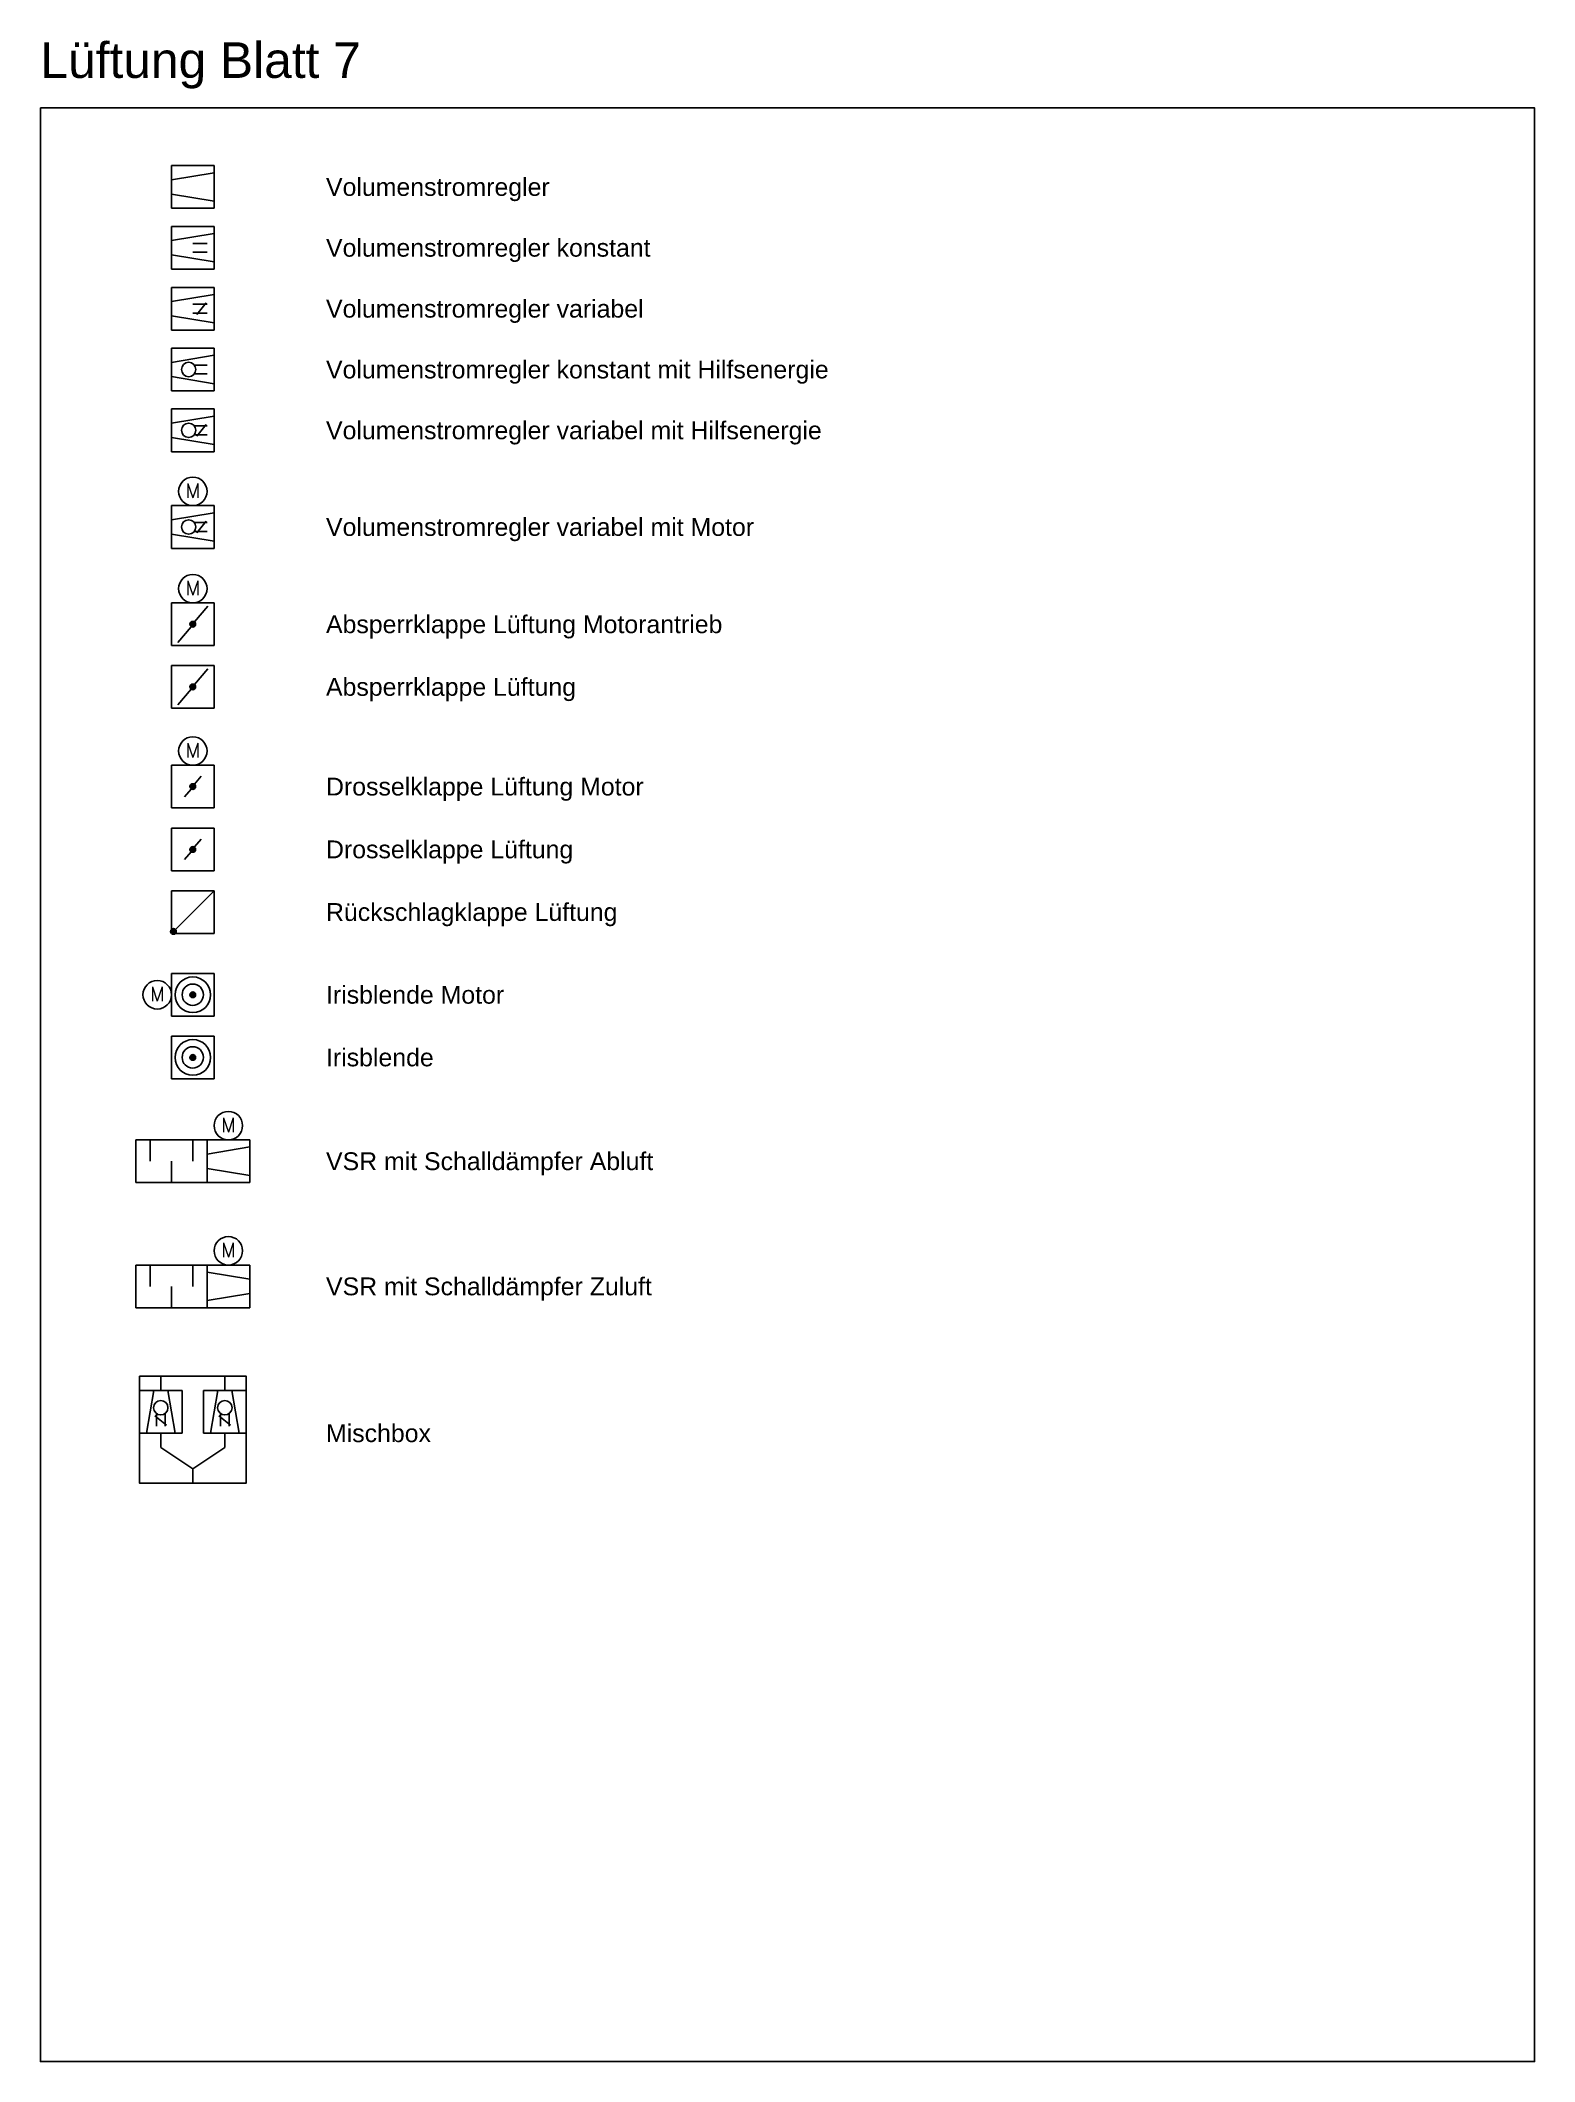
# Model space of a CAD drawing. Header units: millimetres. Extents: x 5800 to 16300, y -122162 to 14524.
# Drawn here: x 5800 to 16300, y -104663 to -90469 of the extents above; entities that cross this region are included whole.
import ezdxf
from ezdxf.enums import TextEntityAlignment as Align

# ---------------------------------------------------------------- set-up
doc = ezdxf.new("R2010")
doc.units = ezdxf.units.MM
doc.styles.add('Romans', font='Romans.shx')
doc.styles.get("Standard").update_dxf_attribs({"font": 'arial.ttf'})

msp = doc.modelspace()

# ---------------------------------------------------------------- texts
at = {"color": 7}
for s, p in [('Volumenstromregler', (7807, -91498)), ('Volumenstromregler konstant', (7807, -91925)), ('Volumenstromregler variabel', (7807, -92353)), ('Volumenstromregler konstant mit Hilfsenergie', (7807, -92780)), ('Volumenstromregler variabel mit Hilfsenergie', (7807, -93207)), ('Volumenstromregler variabel mit Motor', (7807, -93886)), ('Absperrklappe Lüftung Motorantrieb ', (7807, -94569)), ('Absperrklappe Lüftung ', (7807, -95009)), ('Drosselklappe Lüftung Motor ', (7807, -95709)), ('Drosselklappe Lüftung ', (7807, -96150)), ('Rückschlagklappe Lüftung', (7807, -96590)), ('Irisblende Motor', (7807, -97171)), ('Irisblende', (7807, -97611)), ('VSR mit Schalldämpfer Abluft', (7807, -98340)), ('VSR mit Schalldämpfer Zuluft', (7807, -99219)), ('Mischbox', (7807, -100250))]:
    msp.add_text(s, height=125, dxfattribs=at).set_placement(p, align=Align.MIDDLE_LEFT)
at = {"insert": (5800, -90645), "char_height": 250, "attachment_point": 4}
msp.add_mtext_dynamic_manual_height_columns('Lüftung Blatt 7', width=4100.87, gutter_width=12.5, heights=[0], dxfattribs=at)

# ---------------------------------------------------------------- blocks, each defined once
blk = doc.blocks.new('Volumenstromregler')
for p, q in [((-150, -150), (-150, 150)), ((-150, 150), (150, 150)), ((150, 150), (150, -150)), ((-150, 50), (150, 100)), ((150, -100), (-150, -50)), ((150, -150), (-150, -150))]:
    blk.add_line(p, q)
blk = doc.blocks.new('Volumenstromregler konstant')
for p, q in [((-150, -150), (-150, 150)), ((-150, 150), (150, 150)), ((150, 150), (150, -150)), ((-150, 50), (150, 100)), ((100, 31), (0, 31)), ((150, -100), (-150, -50)), ((0, -31), (100, -31)), ((150, -150), (-150, -150))]:
    blk.add_line(p, q)
blk = doc.blocks.new('Volumenstromregler variabel')
for p, q in [((-150, -150), (-150, 150)), ((-150, 150), (150, 150)), ((150, 150), (150, -150)), ((-150, 50), (150, 100)), ((100, 31), (0, 31)), ((28, -41), (93, 41)), ((150, -100), (-150, -50)), ((0, -31), (100, -31)), ((150, -150), (-150, -150))]:
    blk.add_line(p, q)
blk = doc.blocks.new('Volumenstromregler konstant mit Hilfsenergie')
for p, q in [((-150, -150), (-150, 150)), ((-150, 150), (150, 150)), ((150, 150), (150, -150)), ((-150, 50), (150, 100)), ((100, 31), (11, 31)), ((150, -100), (-150, -50)), ((11, -31), (100, -31)), ((150, -150), (-150, -150))]:
    blk.add_line(p, q)
blk.add_circle((-29, 0), 50.6)
blk = doc.blocks.new('Volumenstromregler variabel mit Hilfsenergie')
for p, q in [((-150, -150), (-150, 150)), ((-150, 150), (150, 150)), ((150, 150), (150, -150)), ((-150, 50), (150, 100)), ((100, 31), (11, 31)), ((28, -41), (93, 41)), ((150, -100), (-150, -50)), ((11, -31), (100, -31)), ((150, -150), (-150, -150))]:
    blk.add_line(p, q)
blk.add_circle((-29, 0), 50.6)
blk = doc.blocks.new('Absperrklappe Lüftung')
h = blk.add_hatch(color=256)
h.dxf.hatch_style = 1
h.paths.add_polyline_path([(0, 20, 1), (0, -20, 1)])
for p, q in [((-150, -150), (-150, 150)), ((-150, 150), (150, 150)), ((150, 150), (150, -150)), ((106, 127), (11, 17)), ((-11, -17), (-106, -127)), ((150, -150), (-150, -150))]:
    blk.add_line(p, q)
blk.add_circle((0, 0), 20)
blk = doc.blocks.new('Drosselklappe Lüftung')
h = blk.add_hatch(color=256)
h.dxf.hatch_style = 1
h.paths.add_polyline_path([(0, 20, 1), (0, -20, 1)])
for p, q in [((-150, -150), (-150, 150)), ((-150, 150), (150, 150)), ((150, 150), (150, -150)), ((59, 72), (11, 17)), ((-11, -17), (-59, -72)), ((150, -150), (-150, -150))]:
    blk.add_line(p, q)
blk.add_circle((0, 0), 20)
blk = doc.blocks.new('Rückschlagklappe Lüftung')
h = blk.add_hatch(color=256)
h.dxf.hatch_style = 1
h.paths.add_polyline_path([(-136, -116, 1), (-136, -156, 1)])
for p, q in [((-150, -150), (-150, 150)), ((-150, 150), (150, 150)), ((150, 150), (-150, -150)), ((150, 150), (150, -150)), ((150, -150), (-150, -150))]:
    blk.add_line(p, q)
blk.add_circle((-136, -136), 20)
blk = doc.blocks.new('Volumenstromregler variabel mit Motor')
blk.add_circle((0, 250), 100)
blk.add_blockref('Volumenstromregler variabel mit Hilfsenergie', (0, 0))
at = {"style": 'Romans'}
blk.add_text('M', height=100, dxfattribs=at).set_placement((0, 205), align=Align.CENTER)
blk = doc.blocks.new('Absperrklappe Lüftung Motorantrieb')
h = blk.add_hatch(color=256)
h.dxf.hatch_style = 1
h.paths.add_polyline_path([(0, 20, 1), (0, -20, 1)])
for p, q in [((-150, -150), (-150, 150)), ((-150, 150), (150, 150)), ((150, 150), (150, -150)), ((106, 127), (11, 17)), ((-11, -17), (-106, -127)), ((150, -150), (-150, -150))]:
    blk.add_line(p, q)
for centre, radius in [((0, 250), 100), ((0, 0), 20)]:
    blk.add_circle(centre, radius)
at = {"style": 'Romans'}
blk.add_text('M', height=100, dxfattribs=at).set_placement((0, 205), align=Align.CENTER)
blk = doc.blocks.new('Drosselklappe Lüftung Motor')
blk.add_circle((0, 250), 100)
blk.add_blockref('Drosselklappe Lüftung', (0, 0))
at = {"style": 'Romans'}
blk.add_text('M', height=100, dxfattribs=at).set_placement((0, 205), align=Align.CENTER)
blk = doc.blocks.new('VSR mit Schalldämpfer Abluft')
for p, q in [((-400, -150), (-400, 150)), ((-400, 150), (100, 150)), ((-300, 0), (-300, 150)), ((0, 0), (0, 150)), ((100, -150), (100, 150)), ((100, 150), (400, 150)), ((100, 150), (100, -150)), ((400, 150), (400, -150)), ((100, 50), (400, 100)), ((-150, 0), (-150, -150)), ((400, -100), (100, -50)), ((100, -150), (-400, -150)), ((400, -150), (100, -150))]:
    blk.add_line(p, q)
blk.add_circle((250, 250), 100)
at = {"style": 'Romans'}
blk.add_text('M', height=100, dxfattribs=at).set_placement((250, 205), align=Align.CENTER)
blk = doc.blocks.new('VSR mit Schalldämpfer Zuluft')
for p, q in [((-400, -150), (-400, 150)), ((-400, 150), (100, 150)), ((-300, 0), (-300, 150)), ((0, 0), (0, 150)), ((100, -150), (100, 150)), ((100, 150), (400, 150)), ((100, 150), (100, -150)), ((400, 150), (400, -150)), ((400, 50), (100, 100)), ((-150, 0), (-150, -150)), ((100, -100), (400, -50)), ((100, -150), (-400, -150)), ((400, -150), (100, -150))]:
    blk.add_line(p, q)
blk.add_circle((250, 250), 100)
at = {"style": 'Romans'}
blk.add_text('M', height=100, dxfattribs=at).set_placement((250, 205), align=Align.CENTER)
blk = doc.blocks.new('Irisblende Motor')
h = blk.add_hatch(color=256)
h.dxf.hatch_style = 1
h.paths.add_polyline_path([(0, 20, 1), (0, -20, 1)])
for p, q in [((-150, -150), (-150, 150)), ((-150, 150), (150, 150)), ((150, 150), (150, -150)), ((150, -150), (-150, -150))]:
    blk.add_line(p, q)
for centre, radius in [((-250, 0), 100), ((0, 0), 125), ((0, 0), 75), ((0, 0), 20)]:
    blk.add_circle(centre, radius)
at = {"style": 'Romans'}
blk.add_text('M', height=100, dxfattribs=at).set_placement((-250, -45), align=Align.CENTER)
blk = doc.blocks.new('Irisblende')
h = blk.add_hatch(color=256)
h.dxf.hatch_style = 1
h.paths.add_polyline_path([(0, 20, 1), (0, -20, 1)])
for p, q in [((-150, -150), (-150, 150)), ((-150, 150), (150, 150)), ((-150, -150), (-150, 150)), ((150, 150), (150, -150)), ((150, 150), (150, -150)), ((150, -150), (-150, -150)), ((150, -150), (-150, -150))]:
    blk.add_line(p, q)
for radius in [125, 75, 20]:
    blk.add_circle((0, 0), radius)
blk = doc.blocks.new('Mischbox')
at = {"linetype": 'Continuous'}
for p, q in [((-225, 275), (-225, 375)), ((225, 275), (225, 375)), ((-375, 275), (-375, -25)), ((-375, 275), (-75, 275)), ((-275, 275), (-325, -25)), ((-125, -25), (-175, 275)), ((-75, -25), (-75, 275)), ((75, 275), (75, -25)), ((75, 275), (375, 275)), ((175, 275), (125, -25)), ((325, -25), (275, 275)), ((375, -25), (375, 275)), ((-266, 97), (-184, 32)), ((-256, 114), (-256, 25)), ((-194, 25), (-194, 114)), ((184, 97), (266, 32)), ((194, 114), (194, 25)), ((256, 25), (256, 114)), ((-375, -25), (-75, -25)), ((-225, -125), (-225, -25)), ((-225, -125), (0, -275)), ((0, -275), (225, -125)), ((75, -25), (375, -25)), ((225, -125), (225, -25)), ((0, -375), (0, -275))]:
    blk.add_line(p, q, dxfattribs=at)
blk.add_lwpolyline([(-375, 375), (375, 375), (375, -375), (-375, -375)], close=True, dxfattribs=at)
for centre in [(-225, 154), (225, 154)]:
    blk.add_circle(centre, 50.6, dxfattribs=at)

# ---------------------------------------------------------------- linework, layer by layer
msp.add_lwpolyline([(5800, -90943), (5800, -104663), (16300, -104663), (16300, -90943), (5800, -90943)])

# ---------------------------------------------------------------- block references
for name, p in [('Volumenstromregler', (6871, -91498)), ('Volumenstromregler konstant', (6871, -91925)), ('Volumenstromregler variabel', (6871, -92353)), ('Volumenstromregler konstant mit Hilfsenergie', (6871, -92780)), ('Volumenstromregler variabel mit Hilfsenergie', (6871, -93207)), ('Volumenstromregler variabel mit Motor', (6871, -93886)), ('Absperrklappe Lüftung Motorantrieb', (6871, -94569)), ('Absperrklappe Lüftung', (6871, -95009)), ('Drosselklappe Lüftung Motor', (6871, -95709)), ('Drosselklappe Lüftung', (6871, -96150)), ('Rückschlagklappe Lüftung', (6871, -96590)), ('Irisblende Motor', (6871, -97171)), ('Irisblende', (6871, -97611)), ('VSR mit Schalldämpfer Abluft', (6871, -98340)), ('VSR mit Schalldämpfer Zuluft', (6871, -99219)), ('Mischbox', (6871, -100225))]:
    msp.add_blockref(name, p)

msp.set_redraw_order([(e.dxf.handle, doc.entitydb.next_handle()) for e in msp.query("TEXT MTEXT ATTDEF DIMENSION ARC_DIMENSION")])  # texts and dimensions are drawn at this point

doc.saveas('drawing.dxf')
